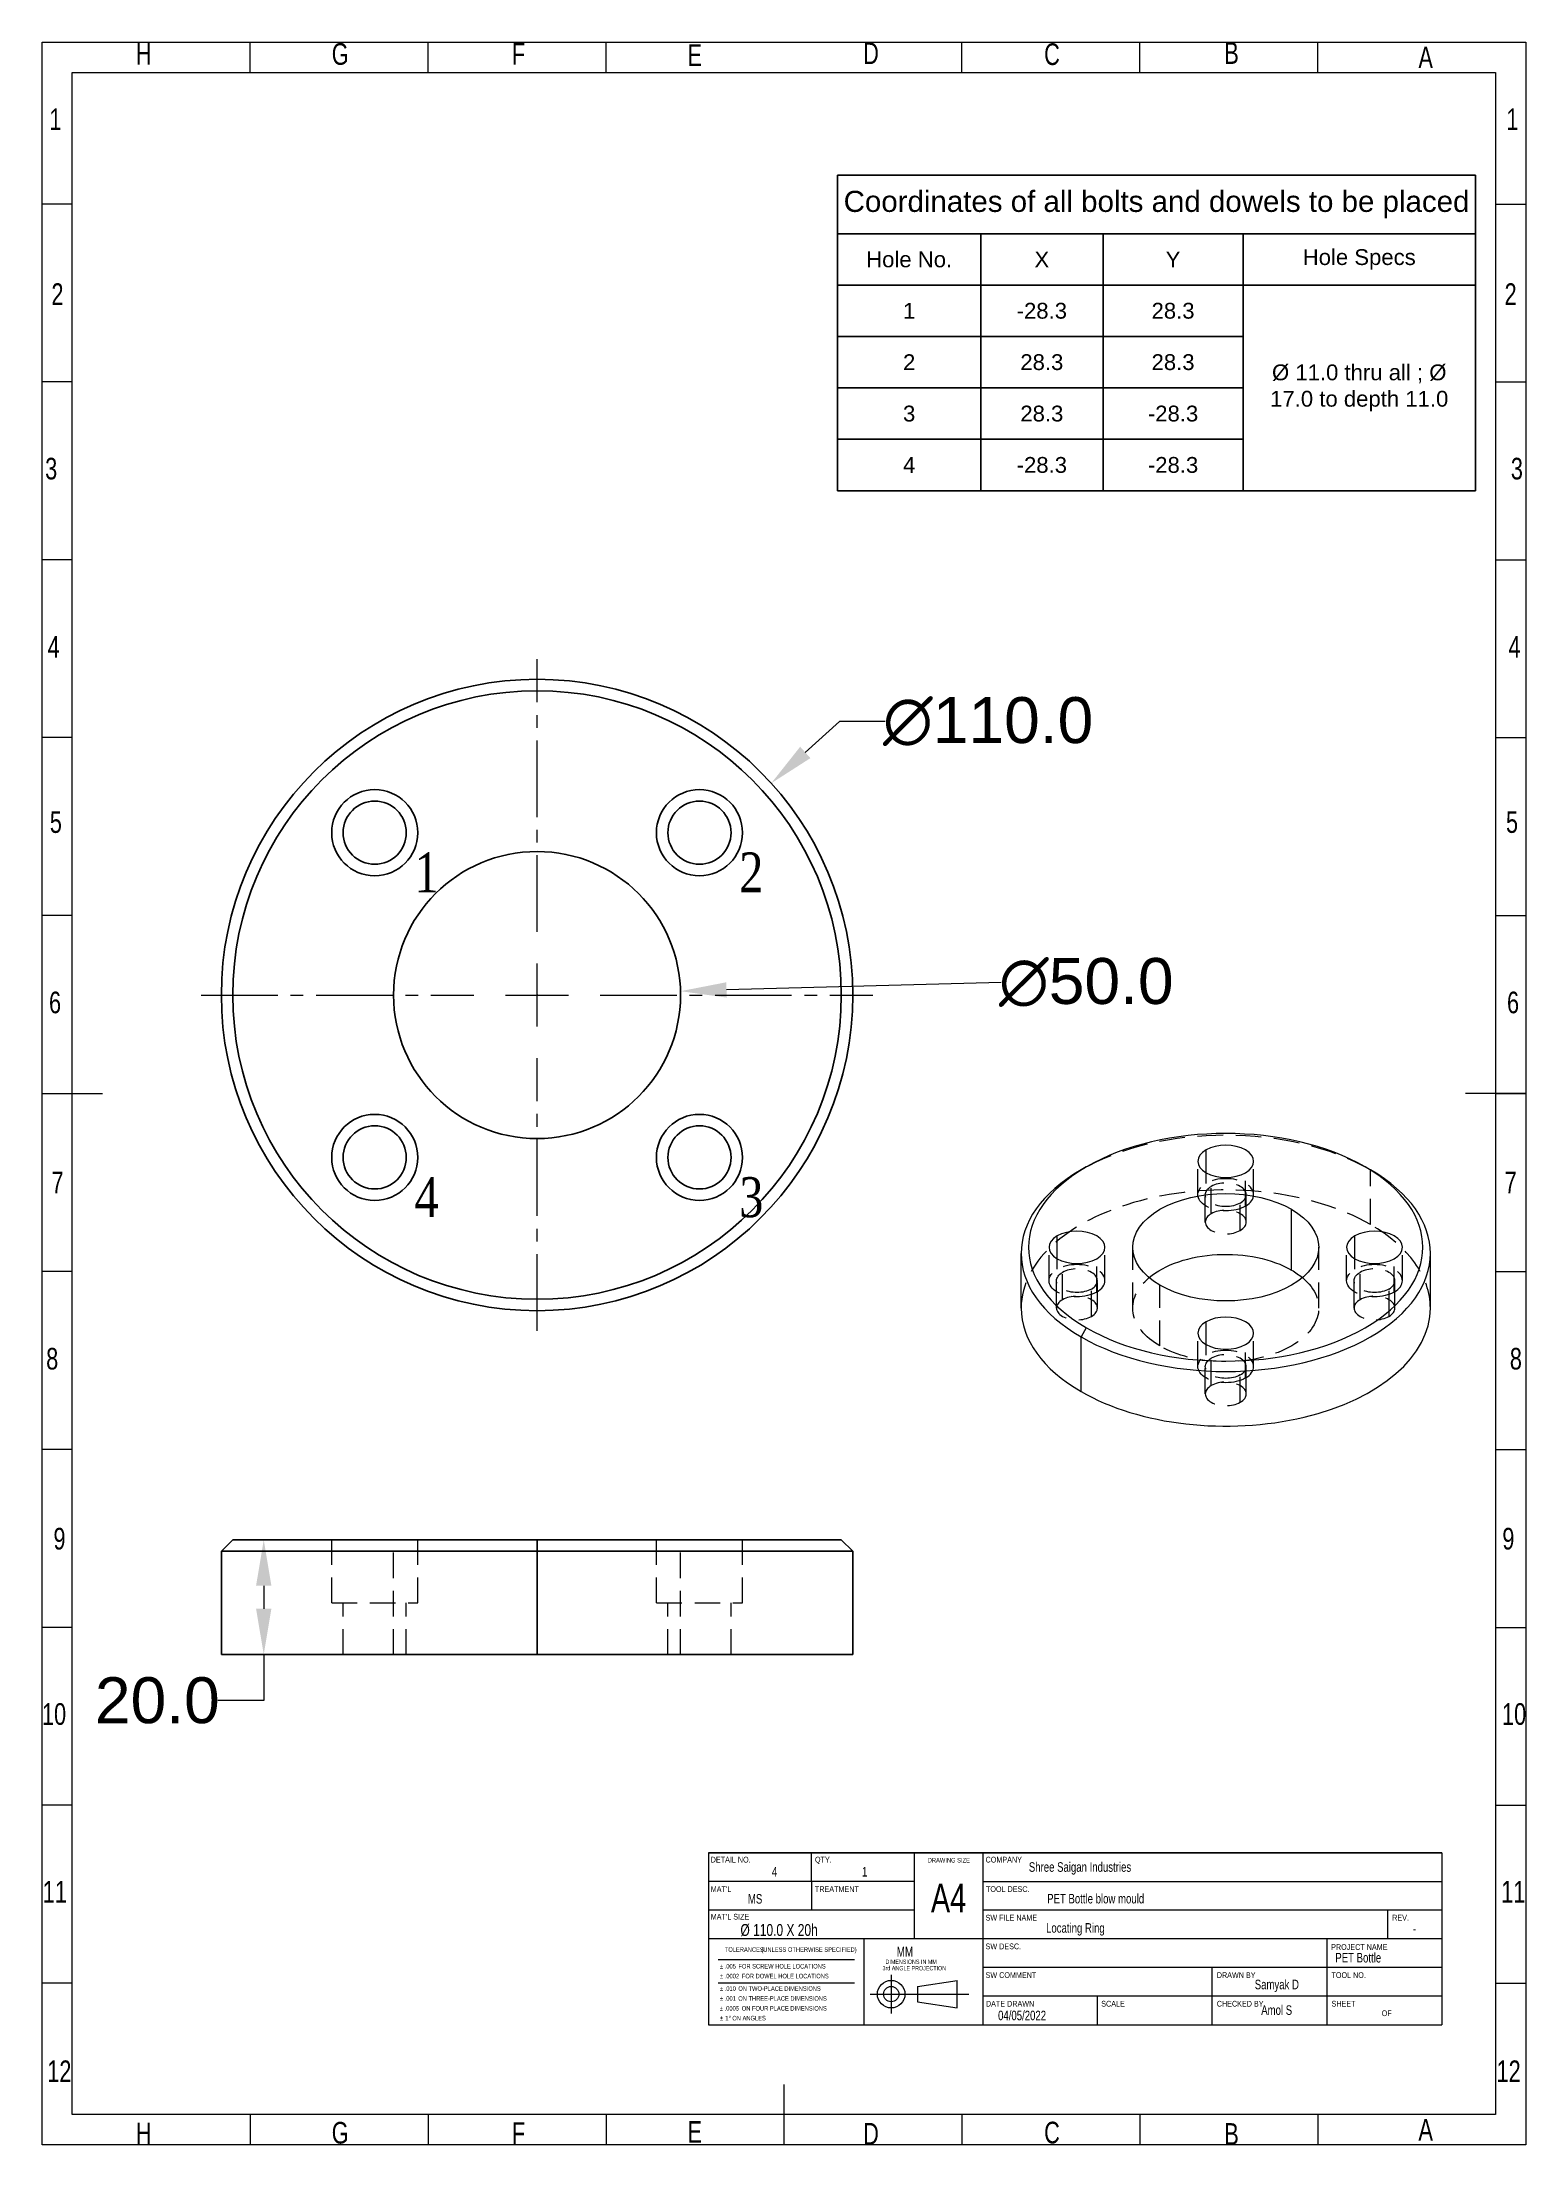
# Model space of a CAD drawing. Header units: millimetres. Extents: x -4200 to 3581, y -7493 to -4075.
# Drawn here: x 1389.9 to 1648.3, y -7425.8 to -7059.5 of the extents above; entities that cross this region are included whole.
import ezdxf
from ezdxf.enums import TextEntityAlignment as Align

# ---------------------------------------------------------------- set-up
doc = ezdxf.new("R2010")
doc.units = ezdxf.units.MM
doc.header["$LTSCALE"] = 0.7
for name, pattern in [('CENTER2', [28.575, 19.05, -3.175, 3.175, -3.175]), ('HIDDEN', [9.525, 6.35, -3.175]), ('SLD-SOLID', [0])]:
    doc.linetypes.add(name, pattern=pattern)
for name, color, linetype in [('BORDER', 174, 'Continuous'), ('cen lines', 40, 'Continuous'), ('DIM___NOTES', 5, 'SLD-SOLID'), ('txt', 20, 'Continuous')]:
    doc.layers.add(name, color=color, linetype=linetype)
doc.layers.add('dim', color=50, linetype='Continuous', lineweight=5)
doc.layers.add('out txt', color=202, linetype='Continuous', lineweight=13)
doc.styles.add('SLDTEXTSTYLE0', font='TXT', dxfattribs={"width": 0.75})
doc.styles.add('SLDTEXTSTYLE1', font='TXT', dxfattribs={"width": 0.822222})
doc.styles.get("Standard").update_dxf_attribs({"font": 'arial.ttf'})
doc.styles.add('TEXTSTYLE_1', font='times.ttf', dxfattribs={"width": 0.8})
doc.dimstyles.get("Standard").update_dxf_attribs({"dimtxt": 10, "dimasz": 11, "dimexe": 0.18, "dimexo": 0.0625, "dimgap": 0.09, "dimtad": 0, "dimtih": 1, "dimtoh": 1, "dimdec": 1, "dimzin": 0, "dimdsep": 46, "dimtxsty": 'Standard', "dimcen": 0.09, "dimadec": 0, "dimazin": 0, "dimtfac": 1, "dimtdec": 1, "dimtofl": 0, "dimtmove": 0, "dimatfit": 3, "dimfxl": 1, "dimtolj": 1, "dimtzin": 0, "dimarcsym": 0})

msp = doc.modelspace()

# ---------------------------------------------------------------- texts
at = {"layer": 'BORDER', "color": 2, "linetype": 'Continuous', "lineweight": 9, "style": 'SLDTEXTSTYLE0', "width": 0.75}
for s, height, p in [('4', 1.67, (1516.98, -7379.56)), ('1', 1.67, (1532.68, -7379.56)), ('MS', 1.665, (1512.81, -7384.28)), ('%%C 110.0 X 20h', 2.0815, (1511.51, -7390.04)), ('Locating Ring', 1.6652, (1564.75, -7389.35)), ('-', 1.67, (1628.67, -7389.49)), ('Samyak D', 1.665, (1601.1, -7399.2)), ('Amol S', 1.665, (1602.23, -7403.66))]:
    msp.add_text(s, height=height, dxfattribs=at).set_placement(p, align=Align.BOTTOM_LEFT)
at = {"layer": 'BORDER', "color": 3, "linetype": 'Continuous', "lineweight": 9, "style": 'SLDTEXTSTYLE0'}
for s, insert, char_height, attachment_point in [('DETAIL NO.', (1506.33, -7375.62), 0.999, 1), ('QTY.', (1524.49, -7375.62), 0.999, 1), ('DRAWING SIZE', (1547.81, -7375.82), 0.7993, 2), ('COMPANY', (1554.21, -7375.62), 0.999, 1), ('Shree Saigan Industries', (1561.75, -7376.57), 1.6652, 1), ("MAT'L", (1506.33, -7380.75), 0.999, 1), ('TREATMENT', (1524.48, -7380.75), 0.999, 1), ('A4', (1547.76, -7380.31), 4.996, 2), ('TOOL DESC.', (1554.28, -7380.75), 0.999, 1), ("MAT'L SIZE", (1506.33, -7385.56), 0.999, 1), ('PET Bottle blow mould', (1564.94, -7382.08), 1.6652, 1), ('SW FILE NAME', (1554.21, -7385.73), 0.9991, 1), ('REV.', (1625.04, -7385.73), 0.999, 1), ('SW DESC.', (1554.21, -7390.73), 0.999, 1), ('PROJECT NAME', (1614.41, -7390.84), 0.9991, 1), ('PET Bottle', (1615.14, -7392.37), 1.665, 1), ('SW COMMENT', (1554.21, -7395.73), 0.999, 1), ('DRAWN BY', (1594.49, -7395.73), 0.999, 1), ('TOOL NO.', (1614.47, -7395.73), 0.999, 1), ('DATE DRAWN', (1554.27, -7400.72), 0.999, 1), ('04/05/2022', (1556.39, -7402.43), 1.665, 1), ('SCALE', (1574.36, -7400.72), 0.999, 1), ('CHECKED BY', (1594.49, -7400.72), 0.999, 1), ('SHEET', (1614.47, -7400.72), 0.999, 1), ('OF', (1623.22, -7402.38), 0.999, 1)]:
    msp.add_mtext(s, dxfattribs=dict(at, insert=insert, char_height=char_height, attachment_point=attachment_point))
at = {"layer": 'BORDER', "color": 2, "linetype": 'Continuous', "lineweight": 9}
for s, insert, char_height, attachment_point, style in [('TOLERANCES', (1512.18, -7391.39), 0.799, 2, 'SLDTEXTSTYLE0'), ('(UNLESS OTHERWISE SPECIFIED)', (1523.45, -7391.39), 0.7993, 2, 'SLDTEXTSTYLE0'), ('± .005', (1507.94, -7394.29), 0.799, 1, 'SLDTEXTSTYLE0'), ('± .0002', (1507.94, -7396), 0.799, 1, 'SLDTEXTSTYLE0'), ('FOR SCREW HOLE LOCATIONS', (1511.16, -7394.29), 0.7993, 1, 'SLDTEXTSTYLE0'), ('FOR DOWEL HOLE LOCATIONS', (1511.75, -7396), 0.7993, 1, 'SLDTEXTSTYLE0'), ('± .001', (1507.93, -7399.9), 0.799, 1, 'SLDTEXTSTYLE0'), ('± .010', (1507.94, -7398.18), 0.799, 1, 'SLDTEXTSTYLE0'), ('ON THREE-PLACE DIMENSIONS', (1511.13, -7399.9), 0.7993, 1, 'SLDTEXTSTYLE0'), ('ON TWO-PLACE DIMENSIONS', (1511.14, -7398.18), 0.7993, 1, 'SLDTEXTSTYLE0'), ('± .0005', (1507.92, -7401.62), 0.799, 1, 'SLDTEXTSTYLE0'), ('± 1°', (1507.93, -7403.33), 0.799, 1, 'SLDTEXTSTYLE1'), ('ON ANGLES', (1510.09, -7403.33), 0.799, 1, 'SLDTEXTSTYLE0'), ('ON FOUR PLACE DIMENSIONS', (1511.74, -7401.62), 0.7993, 1, 'SLDTEXTSTYLE0')]:
    msp.add_mtext(s, dxfattribs=dict(at, insert=insert, char_height=char_height, attachment_point=attachment_point, style=style))
at = {"layer": 'txt', "lineweight": 9, "style": 'TEXTSTYLE_1', "width": 0.8}
for s, p in [('1', (1454.73, -7207.61)), ('2', (1511.3, -7207.61)), ('4', (1454.73, -7264.18)), ('3', (1511.3, -7264.18))]:
    msp.add_text(s, height=6.96, dxfattribs=at).set_placement(p)

# ---------------------------------------------------------------- blocks, each defined once
blk = doc.blocks.new('*D29')
at = {"layer": 'Defpoints', "color": 0, "transparency": 16777216}
for p in [(1516.87, -7188.6), (1435.3, -7262.39)]:
    blk.add_point(p, dxfattribs=at)
at = {"layer": 'dim', "color": 0, "lineweight": 9, "transparency": 16777216}
for p, q in [((1528.74, -7177.86), (1522.8, -7183.23)), ((1536.74, -7177.86), (1528.74, -7177.86))]:
    blk.add_line(p, q, dxfattribs=at)
at = {"layer": 'dim', "color": 0, "lineweight": -2, "transparency": 16777216}
for p, q in [((1475.99, -7225.49), (1476.17, -7225.49)), ((1476.08, -7225.58), (1476.08, -7225.4))]:
    blk.add_line(p, q, dxfattribs=at)
at = {"layer": 'dim', "color": 0, "transparency": 16777216}
blk.add_solid([(1521.91, -7182.24), (1523.7, -7184.22), (1516.87, -7188.6)], dxfattribs=at)
at = {"layer": 'dim', "color": 0, "lineweight": 9, "transparency": 16777216, "insert": (1554.66, -7177.86), "char_height": 8, "attachment_point": 5}
blk.add_mtext('\\A1;∅110.0', dxfattribs=at)
blk = doc.blocks.new('*D30')
at = {"layer": 'Defpoints', "color": 0, "transparency": 16777216}
for p in [(1451.09, -7226.17), (1501.07, -7224.82)]:
    blk.add_point(p, dxfattribs=at)
at = {"layer": 'dim', "color": 0, "lineweight": 9, "transparency": 16777216}
blk.add_line((1556.94, -7223.31), (1509.07, -7224.6), dxfattribs=at)
at = {"layer": 'dim', "color": 0, "lineweight": -2, "transparency": 16777216}
for p, q in [((1475.99, -7225.49), (1476.17, -7225.49)), ((1476.08, -7225.58), (1476.08, -7225.4))]:
    blk.add_line(p, q, dxfattribs=at)
at = {"layer": 'dim', "color": 0, "transparency": 16777216}
blk.add_solid([(1509.04, -7223.27), (1509.11, -7225.94), (1501.07, -7224.82)], dxfattribs=at)
at = {"layer": 'dim', "color": 0, "lineweight": 9, "transparency": 16777216, "insert": (1571.76, -7223.31), "char_height": 8, "attachment_point": 5}
blk.add_mtext('\\A1;∅50.0', dxfattribs=at)
blk = doc.blocks.new('*T31')
at = {"layer": 'txt', "color": 0, "linetype": 'ByBlock', "lineweight": -2, "transparency": 16777216}
for p, q in [((0, 0), (111.1, 0)), ((0, 0), (0, -54.95)), ((111.1, 0), (111.1, -54.95)), ((0, -10.18), (111.1, -10.18)), ((24.92, -10.18), (24.92, -54.95)), ((46.23, -10.18), (46.23, -54.95)), ((70.63, -10.18), (70.63, -54.95)), ((0, -19.13), (111.1, -19.13)), ((0, -28.09), (70.63, -28.09)), ((0, -37.04), (70.63, -37.04)), ((0, -45.99), (70.63, -45.99)), ((0, -54.95), (111.1, -54.95))]:
    blk.add_line(p, q, dxfattribs=at)
at = {"layer": 'txt', "color": 0, "lineweight": 9, "transparency": 16777216, "attachment_point": 5}
for s, insert, char_height, width in [('Coordinates of all bolts and dowels to be placed', (55.55, -5.09), 3.675, 108.8906), ('Hole No.', (12.46, -14.66), 2.756, 23.0782), ('X', (35.57, -14.66), 2.76, 19.4797), ('Y', (58.43, -14.66), 2.76, 22.5617), ('Hole Specs', (90.86, -14.66), 2.756, 38.6261), ('1', (12.46, -23.61), 2.76, 23.0782), ('-28.3', (35.57, -23.61), 2.756, 19.4797), ('28.3', (58.43, -23.61), 2.756, 22.5617), ('2', (12.46, -32.56), 2.76, 23.0782), ('28.3', (35.57, -32.56), 2.756, 19.4797), ('28.3', (58.43, -32.56), 2.756, 22.5617), ('%%C 11.0 thru all ; %%C 17.0 to depth 11.0', (90.86, -37.04), 2.7563, 38.6261), ('3', (12.46, -41.52), 2.76, 23.0782), ('28.3', (35.57, -41.52), 2.756, 19.4797), ('-28.3', (58.43, -41.52), 2.756, 22.5617), ('4', (12.46, -50.47), 2.76, 23.0782), ('-28.3', (35.57, -50.47), 2.756, 19.4797), ('-28.3', (58.43, -50.47), 2.756, 22.5617)]:
    blk.add_mtext(s, dxfattribs=dict(at, insert=insert, char_height=char_height, width=width))
blk = doc.blocks.new('*D32')
at = {"layer": 'Defpoints', "color": 0, "transparency": 16777216}
for p in [(1423.08, -7320.4), (1421.08, -7340.4), (1428.47, -7340.4)]:
    blk.add_point(p, dxfattribs=at)
at = {"layer": 'dim', "color": 0, "lineweight": -2, "transparency": 16777216}
for p, q in [((1423.15, -7320.4), (1428.65, -7320.4)), ((1421.15, -7340.4), (1428.65, -7340.4))]:
    blk.add_line(p, q, dxfattribs=at)
at = {"layer": 'dim', "color": 0, "lineweight": 9, "transparency": 16777216}
for p, q in [((1428.47, -7328.4), (1428.47, -7332.4)), ((1428.47, -7340.4), (1428.47, -7348.4)), ((1428.47, -7348.4), (1420.47, -7348.4))]:
    blk.add_line(p, q, dxfattribs=at)
at = {"layer": 'dim', "color": 0, "transparency": 16777216}
for points in [[(1427.13, -7328.4), (1429.8, -7328.4), (1428.47, -7320.4)], [(1427.13, -7332.4), (1429.8, -7332.4), (1428.47, -7340.4)]]:
    blk.add_solid(points, dxfattribs=at)
at = {"layer": 'dim', "color": 0, "lineweight": 9, "transparency": 16777216, "insert": (1409.93, -7348.4), "char_height": 8, "attachment_point": 5}
blk.add_mtext('\\A1;20.0', dxfattribs=at)
blk = doc.blocks.new('*U35')
at = {"layer": 'cen lines', "color": 0, "linetype": 'CENTER2', "lineweight": 9, "transparency": 16777216}
for p, q in [((0, 11), (0, 58.5)), ((-58.5, 0), (-11, 0)), ((11, 0), (58.5, 0)), ((0, -58.5), (0, -11))]:
    blk.add_line(p, q, dxfattribs=at)
at = {"layer": 'cen lines', "color": 0, "linetype": 'Continuous', "lineweight": 9, "transparency": 16777216}
for p, q in [((0, -5.5), (0, 5.5)), ((-5.5, 0), (5.5, 0))]:
    blk.add_line(p, q, dxfattribs=at)
blk = doc.blocks.new('out border')
at = {"layer": 'out txt', "linetype": 'SLD-SOLID'}
for p, q in [((73, 505), (73, 520)), ((161, 505), (161, 520)), ((249, 505), (249, 520)), ((425, 505), (425, 520)), ((513, 505), (513, 520)), ((600.9, 505), (600.9, 520)), ((-15, -505), (-15, 505)), ((-15, 505), (688.9, 505)), ((688.9, 505), (688.9, -505)), ((-15, 439.9), (-29.9, 439.9)), ((688.9, 439.9), (703.9, 439.9)), ((688.9, 439.9), (703.9, 439.9)), ((-15, 351.9), (-29.9, 351.9)), ((688.9, 351.9), (703.9, 351.9)), ((688.9, 351.9), (703.9, 351.9)), ((-15, 264), (-29.9, 264)), ((688.9, 264), (703.9, 264)), ((688.9, 264), (703.9, 264)), ((-15, 176), (-29.9, 176)), ((688.9, 176), (703.9, 176)), ((688.9, 176), (703.9, 176)), ((-15, 88), (-29.9, 88)), ((688.9, 88), (703.9, 88)), ((688.9, 88), (703.9, 88)), ((-29.9, 0), (0, 0)), ((703.9, 0), (674, 0)), ((688.9, 0), (703.9, 0)), ((-15, -88), (-29.9, -88)), ((688.9, -88), (703.9, -88)), ((688.9, -88), (703.9, -88)), ((-15, -176), (-29.9, -176)), ((688.9, -176), (703.9, -176)), ((688.9, -176), (703.9, -176)), ((-15, -264), (-29.9, -264)), ((688.9, -264), (703.9, -264)), ((688.9, -264), (703.9, -264)), ((-15, -351.9), (-29.9, -351.9)), ((688.9, -351.9), (703.9, -351.9)), ((688.9, -351.9), (703.9, -351.9)), ((-15, -439.9), (-29.9, -439.9)), ((688.9, -439.9), (703.9, -439.9)), ((688.9, -439.9), (703.9, -439.9)), ((337, -520), (337, -490.1)), ((688.9, -505), (-15, -505)), ((73, -505), (73, -520)), ((161, -505), (161, -520)), ((249, -505), (249, -520)), ((425, -505), (425, -520)), ((513, -505), (513, -520)), ((600.9, -505), (600.9, -520))]:
    blk.add_line(p, q, dxfattribs=at)
blk.add_lwpolyline([(-29.9, -520), (-29.9, 520), (703.9, 520), (703.9, -520)], close=True, dxfattribs=at)
at = {"layer": 'out txt', "linetype": 'Continuous', "style": 'SLDTEXTSTYLE0'}
for s, insert, char_height, attachment_point in [('H', (20.3, 508.9), 10.7, 8), ('G', (117.5, 508.6), 10.7, 8), ('F', (205.7, 508.8), 10.7, 8), ('E', (292.9, 508.2), 10.7, 8), ('D', (380, 509.1), 10.7, 8), ('C', (469.5, 508.5), 10.7, 8), ('B', (558.3, 509.2), 10.7, 8), ('A', (654.3, 507.1), 10.7, 8), ('1', (-23.3, 487.2), 10.7, 2), ('1', (697.2, 487.2), 10.7, 2), ('2', (-22.3, 400.7), 10.7, 2), ('2', (696.3, 400.7), 10.7, 2), ('3', (-25.4, 314.4), 10.7, 2), ('3', (699.4, 314.4), 10.7, 2), ('4', (-24.2, 226.3), 10.7, 2), ('4', (698.2, 226.3), 10.7, 2), ('5', (-23.1, 139.6), 10.7, 2), ('5', (697, 139.6), 10.7, 2), ('6', (-23.5, 50.4), 10.7, 2), ('6', (697.5, 50.4), 10.7, 2), ('7', (-22.3, -38.7), 10.7, 2), ('7', (696.3, -38.7), 10.7, 2), ('8', (-24.9, -125.8), 10.7, 2), ('8', (698.9, -125.8), 10.7, 2), ('9', (-21.3, -214.8), 10.7, 2), ('9', (695.2, -214.8), 10.7, 2), ('10', (-24, -301.5), 10.73, 2), ('10', (698, -301.5), 10.73, 2), ('11', (-23.6, -389.4), 10.73, 2), ('11', (697.6, -389.4), 10.73, 2), ('12', (-21.4, -478.2), 10.73, 2), ('12', (695.3, -478.2), 10.73, 2), ('H', (20.3, -508.9), 10.7, 2), ('G', (117.5, -508.6), 10.7, 2), ('F', (205.7, -508.8), 10.7, 2), ('E', (292.9, -508.2), 10.7, 2), ('D', (380, -509.1), 10.7, 2), ('C', (469.5, -508.5), 10.7, 2), ('B', (558.3, -509.2), 10.7, 2), ('A', (654.3, -507.1), 10.7, 2)]:
    blk.add_mtext(s, dxfattribs=dict(at, insert=insert, char_height=char_height, attachment_point=attachment_point))
blk = doc.blocks.new('proj')
at = {"color": 3, "linetype": 'Continuous', "lineweight": 9}
for p, q in [((-3434.1, -7322.6), (-3434.1, -7343.8)), ((-3419.7, -7329), (-3398.2, -7325.7)), ((-3398.2, -7340.7), (-3398.2, -7325.7)), ((-3445.6, -7333.2), (-3391.8, -7333.2)), ((-3419.7, -7329), (-3419.7, -7337.4)), ((-3419.7, -7337.4), (-3398.2, -7340.7))]:
    blk.add_line(p, q, dxfattribs=at)
for radius in [7.52, 4.17]:
    blk.add_circle((-3434.1, -7333.2), radius, dxfattribs=at)
at = {"color": 3, "linetype": 'Continuous', "lineweight": 9, "attachment_point": 1, "style": 'SLDTEXTSTYLE0'}
for s, insert, char_height in [('DIMENSIONS IN MM', (-3437.2, -7314.4), 2.332), ('MM', (-3431.1, -7307.4), 5.35), ('3rd ANGLE PROJECTION', (-3438.8, -7317.9), 2.332)]:
    blk.add_mtext(s, dxfattribs=dict(at, insert=insert, char_height=char_height))

# ---------------------------------------------------------------- dimensions: what is measured, and where the dimension line sits
at = {"layer": 'dim', "lineweight": 9}
dim = msp.add_diameter_dim_2p(p1=(1435.3, -7262.39), p2=(1516.87, -7188.6), dimstyle='Standard', override={"dimtxt": 8, "dimasz": 8, "dimlwd": 9}, dxfattribs=at)
dim.commit()
dim.dimension.update_dxf_attribs({"geometry": '*D29', "text_midpoint": (1554.66, -7177.86)})
dim = msp.add_diameter_dim_2p(p1=(1451.09, -7226.17), p2=(1501.07, -7224.82), dimstyle='Standard', override={"dimtxt": 8, "dimasz": 8, "dimlwd": 9}, dxfattribs=at)
dim.commit()
dim.dimension.update_dxf_attribs({"geometry": '*D30', "text_midpoint": (1556.94, -7223.31), "dimtype": 163})
dim = msp.add_linear_dim(base=(1428.47, -7340.4), p1=(1423.08, -7320.4), p2=(1421.08, -7340.4), angle=90, dimstyle='Standard', override={"dimtxt": 8, "dimasz": 8, "dimlwd": 9}, dxfattribs=at)
dim.commit()
dim.dimension.update_dxf_attribs({"geometry": '*D32', "text_midpoint": (1409.93, -7348.4), "dimtype": 160})

# ---------------------------------------------------------------- linework, layer by layer
at = {"color": 6, "linetype": 'Continuous', "lineweight": 0, "extrusion": (1.66533e-16, 0.816497, 0.57735)}
for p, q in [((1592.61, -7256.46), (1592.61, -7252.49)), ((1571.76, -7255.42), (1570.85, -7255.95)), ((1620.33, -7255.42), (1621.25, -7255.95)), ((1607.5, -7273.41), (1607.5, -7262.82)), ((1566.69, -7271.42), (1566.69, -7267.45)), ((1618.53, -7271.42), (1618.53, -7267.45)), ((1560.41, -7280.02), (1560.41, -7270.5)), ((1631.69, -7280.02), (1631.69, -7270.5)), ((1592.61, -7286.39), (1592.61, -7282.42)), ((1571.76, -7283.46), (1570.85, -7285.05)), ((1570.85, -7294.57), (1570.85, -7285.05))]:
    msp.add_line(p, q, dxfattribs=at)
at = {"color": 3, "linetype": 'HIDDEN', "lineweight": 0, "extrusion": (1.66533e-16, 0.816497, 0.57735)}
for p, q in [((1591.19, -7260.29), (1591.19, -7254.47)), ((1592.61, -7258.31), (1592.61, -7256.46)), ((1599.49, -7262.28), (1599.49, -7256.46)), ((1600.91, -7260.29), (1600.91, -7254.47)), ((1621.25, -7265.47), (1621.25, -7255.95)), ((1592.48, -7265.05), (1592.48, -7260.29)), ((1593.53, -7263.6), (1593.53, -7258.84)), ((1599.61, -7265.05), (1599.61, -7260.29)), ((1598.57, -7266.51), (1598.57, -7261.75)), ((1565.27, -7275.26), (1565.27, -7269.44)), ((1566.69, -7273.27), (1566.69, -7271.42)), ((1573.57, -7277.24), (1573.57, -7271.42)), ((1574.99, -7275.26), (1574.99, -7269.44)), ((1579.85, -7280.02), (1579.85, -7269.44)), ((1612.25, -7280.02), (1612.25, -7269.44)), ((1617.11, -7275.26), (1617.11, -7269.44)), ((1618.53, -7273.27), (1618.53, -7271.42)), ((1625.41, -7277.24), (1625.41, -7271.42)), ((1626.83, -7275.26), (1626.83, -7269.44)), ((1566.56, -7280.02), (1566.56, -7275.26)), ((1567.61, -7278.56), (1567.61, -7273.8)), ((1573.69, -7280.02), (1573.69, -7275.26)), ((1618.4, -7280.02), (1618.4, -7275.26)), ((1619.45, -7278.56), (1619.45, -7273.8)), ((1625.53, -7280.02), (1625.53, -7275.26)), ((1572.65, -7281.47), (1572.65, -7276.71)), ((1584.59, -7286.63), (1584.59, -7276.05)), ((1624.49, -7281.47), (1624.49, -7276.71)), ((1591.19, -7290.22), (1591.19, -7284.4)), ((1592.61, -7288.24), (1592.61, -7286.39)), ((1599.49, -7292.21), (1599.49, -7286.39)), ((1600.91, -7290.22), (1600.91, -7284.4)), ((1592.48, -7294.98), (1592.48, -7290.22)), ((1593.53, -7293.53), (1593.53, -7288.77)), ((1599.61, -7294.98), (1599.61, -7290.22)), ((1598.57, -7296.44), (1598.57, -7291.68))]:
    msp.add_line(p, q, dxfattribs=at)
at = {"color": 6, "linetype": 'Continuous'}
for p, q in [((1423.08, -7320.4), (1421.08, -7322.4)), ((1476.08, -7322.4), (1421.08, -7322.4)), ((1421.08, -7340.4), (1421.08, -7322.4)), ((1476.08, -7320.4), (1423.08, -7320.4)), ((1529.08, -7320.4), (1476.08, -7320.4)), ((1476.08, -7320.4), (1476.08, -7322.4)), ((1531.08, -7322.4), (1476.08, -7322.4)), ((1476.08, -7340.4), (1476.08, -7322.4)), ((1529.08, -7320.4), (1531.08, -7322.4)), ((1531.08, -7340.4), (1531.08, -7322.4)), ((1476.08, -7340.4), (1421.08, -7340.4)), ((1531.08, -7340.4), (1476.08, -7340.4))]:
    msp.add_line(p, q, dxfattribs=at)
at = {"color": 3, "linetype": 'HIDDEN', "lineweight": 0}
for p, q in [((1440.3, -7331.4), (1440.3, -7320.4)), ((1451.08, -7340.4), (1451.08, -7320.4)), ((1455.3, -7331.4), (1455.3, -7320.4)), ((1496.87, -7331.4), (1496.87, -7320.4)), ((1501.08, -7340.4), (1501.08, -7320.4)), ((1511.87, -7331.4), (1511.87, -7320.4)), ((1440.3, -7331.4), (1455.3, -7331.4)), ((1442.3, -7340.4), (1442.3, -7331.4)), ((1453.3, -7340.4), (1453.3, -7331.4)), ((1496.87, -7331.4), (1511.87, -7331.4)), ((1498.87, -7340.4), (1498.87, -7331.4)), ((1509.87, -7340.4), (1509.87, -7331.4))]:
    msp.add_line(p, q, dxfattribs=at)
at = {"color": 6, "linetype": 'Continuous'}
for centre, radius, start, end in [((1476.08, -7225.49), 55, 90, 270), ((1476.08, -7225.49), 53, 90, 270), ((1476.08, -7225.49), 55, 270, 90), ((1476.08, -7225.49), 53, 270, 90), ((1447.8, -7197.21), 7.5, 0, 180), ((1504.37, -7197.21), 7.5, 0, 180), ((1447.8, -7197.21), 5.5, 0, 180), ((1504.37, -7197.21), 5.5, 0, 180), ((1447.8, -7197.21), 7.5, 180, 0), ((1504.37, -7197.21), 7.5, 180, 0), ((1447.8, -7253.78), 7.5, 0, 180), ((1504.37, -7253.78), 7.5, 0, 180), ((1447.8, -7253.78), 5.5, 0, 180), ((1504.37, -7253.78), 5.5, 0, 180), ((1447.8, -7253.78), 7.5, 180, 0), ((1504.37, -7253.78), 7.5, 180, 0)]:
    msp.add_arc(centre, radius, start, end, dxfattribs=at)
at = {"color": 6, "linetype": 'Continuous', "extrusion": (5.43852e-32, 2.22045e-16, -1)}
for centre, radius, start, end in [((-1447.8, -7197.21), 5.5, 180, 0), ((-1504.37, -7197.21), 5.5, 180, 0), ((-1476.08, -7225.49), 25, 270, 90), ((-1476.08, -7225.49), 25, 90, 270), ((-1447.8, -7253.78), 5.5, 180, 0), ((-1504.37, -7253.78), 5.5, 180, 0)]:
    msp.add_arc(centre, radius, start, end, dxfattribs=at)
at = {"color": 6, "linetype": 'Continuous', "lineweight": 0}
for centre, major_axis, start_param, end_param in [((1596.05, -7269.44), (-34.34, 0), -2.356194, 0.785398), ((1596.05, -7254.47), (-4.86, 0), -0.785398, 2.356194), ((1596.05, -7254.47), (4.86, 0), -0.785398, 2.356194), ((1596.05, -7270.5), (-35.64, 0), -0.785398, 0.785398), ((1596.05, -7270.5), (35.64, 0), -2.356194, 0.785398), ((1596.05, -7269.44), (34.34, 0), -2.356194, 0.785398), ((1570.13, -7269.44), (-4.86, 0), -0.785398, 2.356194), ((1570.13, -7269.44), (4.86, 0), -0.785398, 2.356194), ((1621.97, -7269.44), (-4.86, 0), -0.785398, 2.356194), ((1621.97, -7269.44), (4.86, 0), -0.785398, 2.356194), ((1596.05, -7280.02), (-35.64, 0), 0, 0.785398), ((1596.05, -7280.02), (35.64, 0), -2.356194, 0), ((1596.05, -7284.4), (-4.86, 0), -0.785398, 2.356194), ((1596.05, -7284.4), (4.86, 0), -0.785398, 2.356194)]:
    msp.add_ellipse(centre, major_axis=major_axis, ratio=0.57735, start_param=start_param, end_param=end_param, dxfattribs=at)
at = {"color": 3, "linetype": 'HIDDEN', "lineweight": 0}
for centre, major_axis, start_param, end_param in [((1596.05, -7270.5), (-35.64, 0), -2.356194, -0.785398), ((1596.05, -7260.29), (4.86, 0), -0.785398, 2.356194), ((1596.05, -7280.02), (-35.64, 0), -2.356194, 0), ((1596.05, -7260.29), (3.56, 0), -0.785398, 2.356194), ((1596.05, -7265.05), (-3.56, 0), -0.785398, 2.356194), ((1596.05, -7265.05), (3.56, 0), -0.785398, 2.356194), ((1596.05, -7280.02), (35.64, 0), 0, 0.785398), ((1570.13, -7275.26), (4.86, 0), -0.785398, 2.356194), ((1570.13, -7275.26), (3.56, 0), -0.785398, 2.356194), ((1621.97, -7275.26), (4.86, 0), -0.785398, 2.356194), ((1621.97, -7275.26), (3.56, 0), -0.785398, 2.356194), ((1570.13, -7280.02), (-3.56, 0), -0.785398, 2.356194), ((1570.13, -7280.02), (3.56, 0), -0.785398, 2.356194), ((1621.97, -7280.02), (-3.56, 0), -0.785398, 2.356194), ((1621.97, -7280.02), (3.56, 0), -0.785398, 2.356194), ((1596.05, -7290.22), (4.86, 0), -0.785398, 2.356194), ((1596.05, -7290.22), (3.56, 0), -0.785398, 2.356194), ((1596.05, -7294.98), (-3.56, 0), -0.785398, 2.356194), ((1596.05, -7294.98), (3.56, 0), -0.785398, 2.356194)]:
    msp.add_ellipse(centre, major_axis=major_axis, ratio=0.57735, start_param=start_param, end_param=end_param, dxfattribs=at)
at = {"color": 6, "linetype": 'Continuous', "lineweight": 0, "extrusion": (3.49995e-17, 5.55112e-17, -1)}
for major_axis in [(-16.2, 0), (16.2, 0)]:
    msp.add_ellipse((1596.05, -7269.44), major_axis=major_axis, ratio=0.57735, start_param=-0.785398, end_param=2.356194, dxfattribs=at)
at = {"color": 3, "linetype": 'HIDDEN', "lineweight": 0, "extrusion": (9.07295e-18, -1.62802e-30, -1)}
for centre in [(1596.05, -7260.29), (1570.13, -7275.26), (1621.97, -7275.26), (1596.05, -7290.22)]:
    msp.add_ellipse(centre, major_axis=(-4.86, 0), ratio=0.57735, start_param=-2.356194, end_param=0.785398, dxfattribs=at)
at = {"color": 3, "linetype": 'HIDDEN', "lineweight": 0, "extrusion": (9.28196e-17, 1.11022e-16, -1)}
for centre in [(1596.05, -7260.29), (1570.13, -7275.26), (1621.97, -7275.26), (1596.05, -7290.22)]:
    msp.add_ellipse(centre, major_axis=(-3.56, 0), ratio=0.57735, start_param=-2.356194, end_param=0.785398, dxfattribs=at)
at = {"color": 6, "linetype": 'Continuous', "lineweight": 0, "extrusion": (3.72353e-17, 1.11022e-16, -1)}
msp.add_ellipse((1596.05, -7280.02), major_axis=(16.2, 0), ratio=0.57735, start_param=-2.540328, end_param=-0.785398, dxfattribs=at)
at = {"color": 3, "linetype": 'HIDDEN', "lineweight": 0, "extrusion": (1.39998e-16, 1.11022e-16, -1)}
msp.add_ellipse((1596.05, -7280.02), major_axis=(-16.2, 0), ratio=0.57735, start_param=-0.785398, end_param=0.601264, dxfattribs=at)
at = {"color": 3, "linetype": 'HIDDEN', "lineweight": 0, "extrusion": (-4.10232e-17, 5.55112e-17, -1)}
msp.add_ellipse((1596.05, -7280.02), major_axis=(16.2, 0), ratio=0.57735, start_param=-0.601264, end_param=2.356194, dxfattribs=at)
at = {"color": 6, "linetype": 'Continuous', "lineweight": 0, "extrusion": (9.05107e-17, 1.11022e-16, -1)}
msp.add_ellipse((1596.05, -7280.02), major_axis=(16.2, 0), ratio=0.57735, start_param=-0.785398, end_param=-0.601264, dxfattribs=at)
at = {"layer": 'BORDER', "color": 3, "linetype": 'Continuous', "lineweight": 9}
for p, q in [((1553.75, -7374.91), (1505.97, -7374.91)), ((1505.97, -7374.91), (1505.97, -7404.89)), ((1523.87, -7379.91), (1523.87, -7374.91)), ((1541.76, -7374.91), (1541.76, -7389.9)), ((1633.68, -7374.91), (1553.75, -7374.91)), ((1553.75, -7374.91), (1553.75, -7404.89)), ((1541.76, -7379.91), (1505.97, -7379.91)), ((1523.87, -7379.91), (1523.87, -7384.9)), ((1553.75, -7379.91), (1633.68, -7379.91)), ((1541.76, -7384.9), (1505.97, -7384.9)), ((1633.68, -7384.9), (1553.75, -7384.9)), ((1624.27, -7389.9), (1624.27, -7384.9)), ((1553.75, -7389.9), (1505.97, -7389.9)), ((1533.07, -7404.89), (1533.07, -7389.9)), ((1633.68, -7389.9), (1553.75, -7389.9)), ((1613.69, -7399.89), (1613.69, -7389.9)), ((1531.4, -7393.58), (1507.64, -7393.58)), ((1633.68, -7394.89), (1553.75, -7394.89)), ((1593.71, -7399.89), (1593.71, -7394.89)), ((1531.4, -7397.64), (1507.64, -7397.64)), ((1633.68, -7399.89), (1553.75, -7399.89)), ((1573.73, -7404.89), (1573.73, -7399.89)), ((1593.71, -7404.89), (1593.71, -7399.89)), ((1613.69, -7404.89), (1613.69, -7399.89)), ((1505.97, -7404.89), (1553.75, -7404.89))]:
    msp.add_line(p, q, dxfattribs=at)
at = {"layer": 'DIM___NOTES', "color": 3, "linetype": 'Continuous', "lineweight": 9}
for p, q in [((1505.97, -7374.91), (1633.68, -7374.91)), ((1505.97, -7374.91), (1505.97, -7404.89)), ((1633.68, -7374.91), (1633.68, -7404.89)), ((1505.97, -7404.89), (1633.68, -7404.89))]:
    msp.add_line(p, q, dxfattribs=at)

# ---------------------------------------------------------------- block references
msp.add_blockref('*T31', (1528.44, -7082.69))
at = {"xscale": 0.3200000000000001, "yscale": 0.3200000000000001, "zscale": 0.3200000000000001}
msp.add_blockref('proj', (2636.68, -5052.93), dxfattribs=at)
at = {"layer": 'cen lines', "linetype": 'CENTER2', "lineweight": 9}
msp.add_blockref('*U35', (1476.08, -7225.49), dxfattribs=at)
at = {"layer": 'out txt', "xscale": 0.3522648511494985, "yscale": 0.3522648511494985, "zscale": 0.3522648511494985}
msp.add_blockref('out border', (1400.39, -7242.65), dxfattribs=at)

msp.set_redraw_order([(e.dxf.handle, doc.entitydb.next_handle()) for e in msp.query("TEXT MTEXT ATTDEF DIMENSION ARC_DIMENSION")])  # texts and dimensions are drawn at this point

doc.saveas('drawing.dxf')
